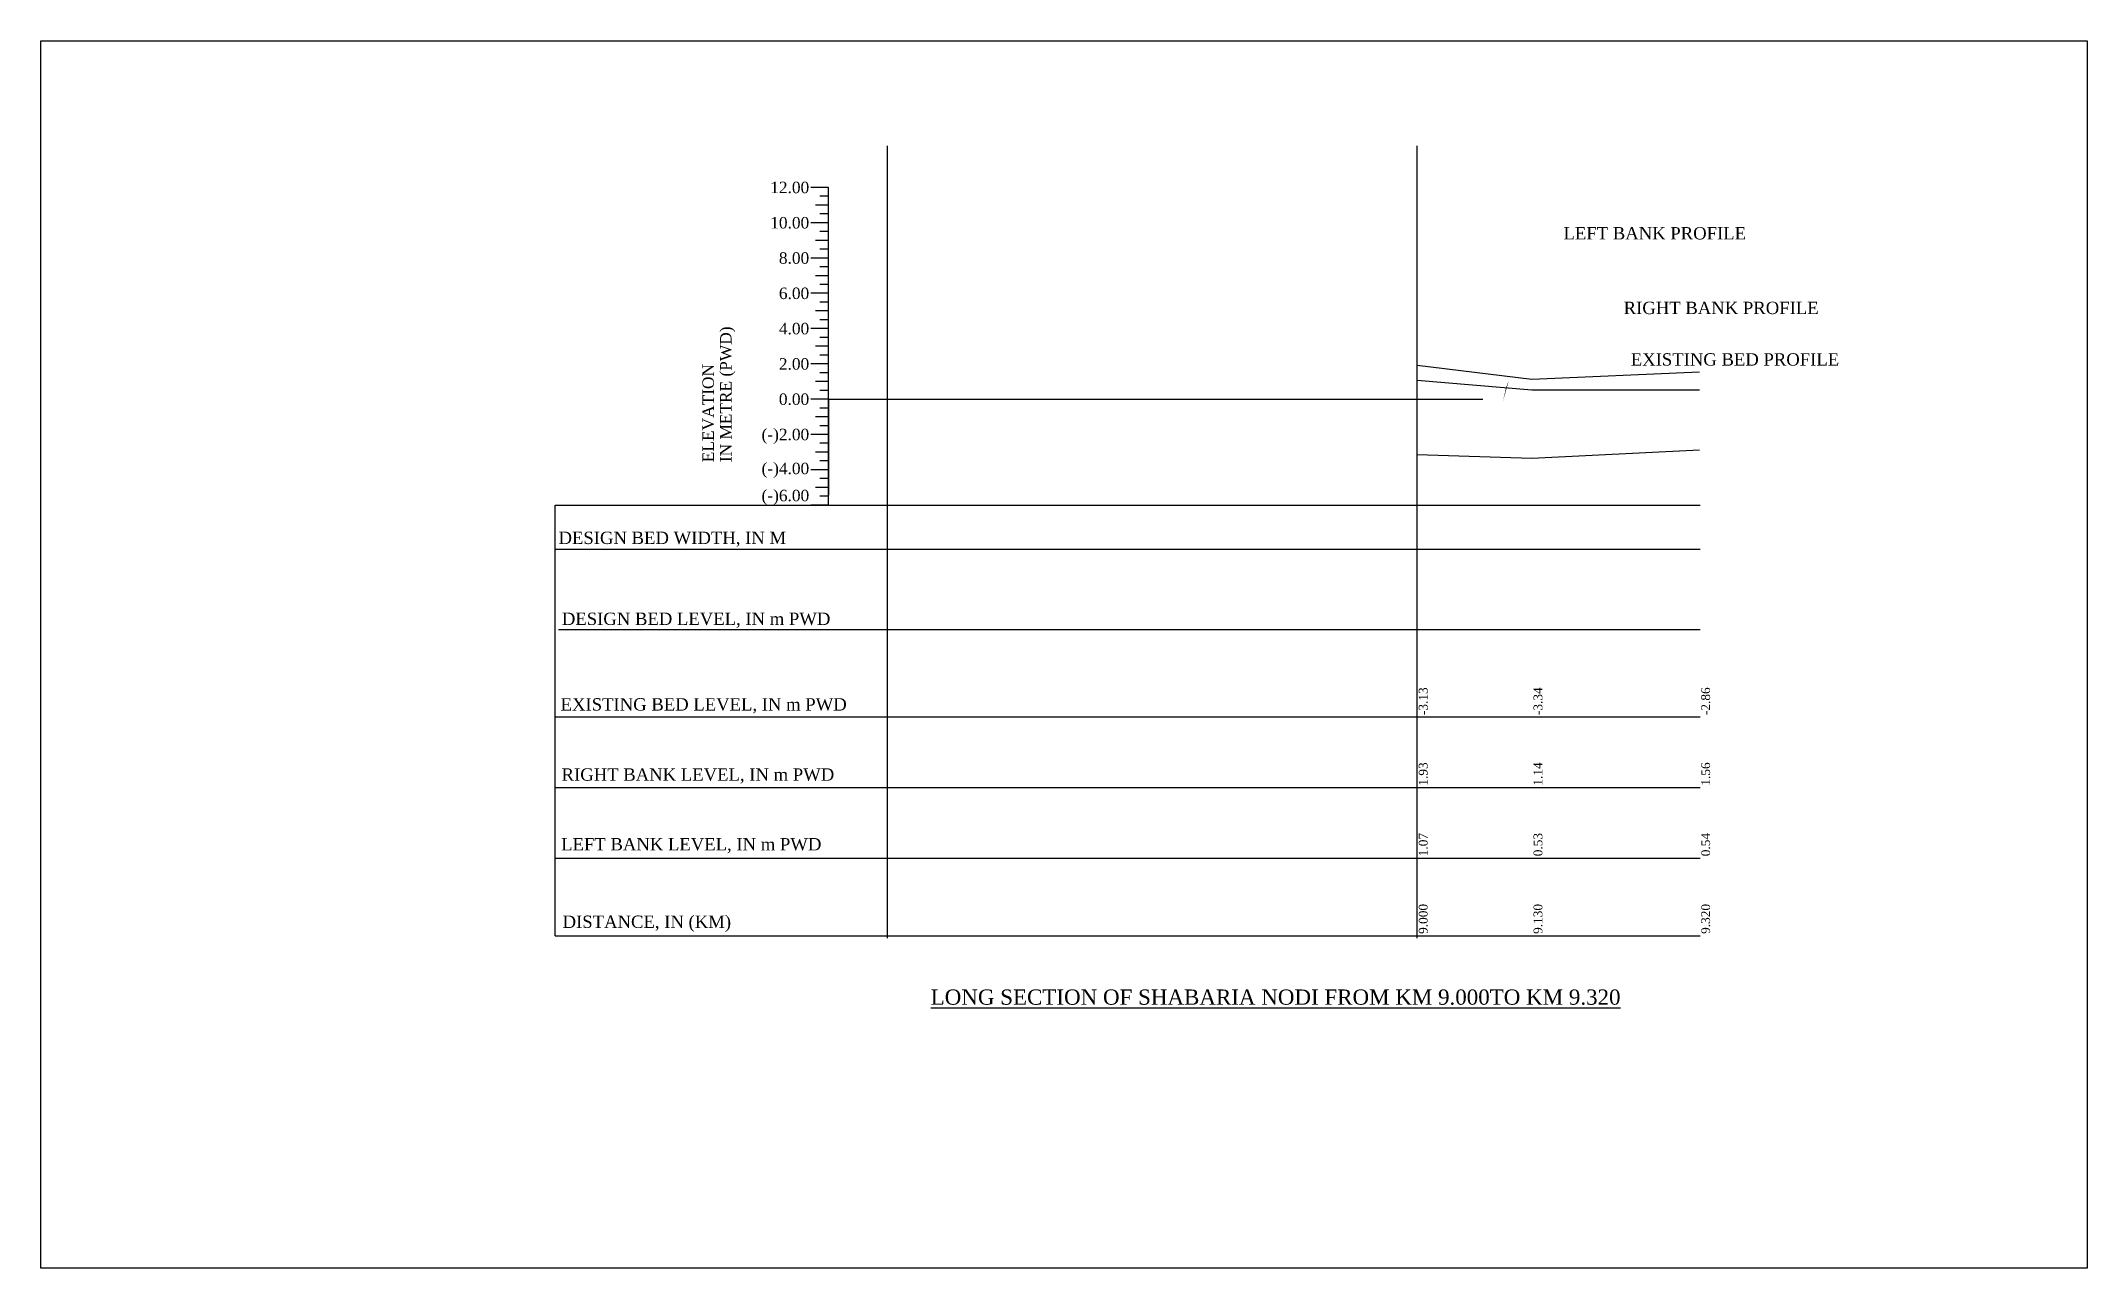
# Model space of a CAD drawing. Header units: metres. Extents: x -148477 to 168932, y -55673 to -2736.
# Drawn here: x -24375.9 to -24260, y -17144.2 to -17074.7 of the extents above; entities that cross this region are included whole.
import ezdxf
from ezdxf.enums import TextEntityAlignment as Align

# ---------------------------------------------------------------- set-up
doc = ezdxf.new("R2010")
doc.units = ezdxf.units.M
doc.styles.add('liza', font='times.ttf', dxfattribs={"height": 2})
doc.styles.get("Standard").update_dxf_attribs({"font": 'times.ttf'})

msp = doc.modelspace()

# ---------------------------------------------------------------- texts
at = {"color": 0, "lineweight": 30}
for s, p in [('12.00', (-24332.3522, -17083.2816)), ('10.00', (-24332.3522, -17085.2816)), ('8.00', (-24332.3522, -17087.2816)), ('6.00', (-24332.3522, -17089.2816)), ('4.00', (-24332.3522, -17091.2816)), ('2.00', (-24332.3522, -17093.2816)), ('0.00', (-24332.3522, -17095.2816)), ('(-)2.00', (-24332.3522, -17097.2816)), ('(-)4.00', (-24332.3522, -17099.2066)), ('(-)6.00', (-24332.3522, -17100.7409))]:
    msp.add_text(s, height=0.65, dxfattribs=at).set_placement(p, align=Align.RIGHT)
for s, p in [('IN METRE (PWD)', (-24336.7522, -17098.5266)), ('ELEVATION', (-24337.7522, -17098.5266))]:
    msp.add_text(s, height=0.65, rotation=90, dxfattribs=at).set_placement(p)
at = {"color": 2, "lineweight": 30, "insert": (-24289.6223, -17085.2035), "char_height": 0.7, "attachment_point": 1}
msp.add_mtext('LEFT BANK PROFILE', dxfattribs=at)
at = {"color": 6, "lineweight": 30, "insert": (-24286.2155, -17089.433), "char_height": 0.7, "attachment_point": 1}
msp.add_mtext('RIGHT BANK PROFILE', dxfattribs=at)
at = {"color": 4, "lineweight": 30, "insert": (-24285.8135, -17092.3529), "char_height": 0.7, "attachment_point": 1}
msp.add_mtext('EXISTING BED PROFILE', dxfattribs=at)
at = {"color": 0, "lineweight": 30, "char_height": 0.7, "attachment_point": 1}
for s, insert in [('DESIGN BED WIDTH, IN M', (-24346.5544, -17102.4625)), ('DESIGN BED LEVEL, IN m PWD', (-24346.3637, -17107.0509)), ('EXISTING BED LEVEL, IN m PWD', (-24346.4344, -17111.8994)), ('RIGHT BANK LEVEL, IN m PWD', (-24346.3795, -17115.8744)), ('LEFT BANK LEVEL, IN m PWD', (-24346.4023, -17119.8241)), ('DISTANCE, IN (KM)', (-24346.324, -17124.2172))]:
    msp.add_mtext(s, dxfattribs=dict(at, insert=insert))
at = {"color": 6, "linetype": 'Continuous', "lineweight": -3, "ltscale": 0.5, "char_height": 0.5, "width": 2.15, "attachment_point": 1, "rotation": 90, "style": 'liza'}
for s, insert in [('-3.13', (-24297.8218, -17112.8566)), ('-3.34', (-24291.3218, -17112.8566)), ('-2.86', (-24281.8218, -17112.8566)), ('1.93', (-24297.8218, -17116.8566)), ('1.14', (-24291.3218, -17116.8566)), ('1.56', (-24281.8218, -17116.8566)), ('1.07', (-24297.8218, -17120.8566)), ('0.53', (-24291.3218, -17120.8566)), ('0.54', (-24281.8218, -17120.8566)), ('9.000', (-24297.8218, -17125.2566)), ('9.130', (-24291.3218, -17125.2566)), ('9.320', (-24281.8218, -17125.2566))]:
    msp.add_mtext(s, dxfattribs=dict(at, insert=insert))
at = {"color": 0, "linetype": 'ByBlock', "lineweight": 30, "insert": (-24325.4712, -17128.4059), "char_height": 0.861585, "width": 43.932388, "attachment_point": 1}
msp.add_mtext('\\pi-861.6,l861.6,t3.705e+004;{\\LLONG SECTION OF SHABARIA NODI FROM KM 9.000TO KM 9.320}', dxfattribs=at)

# ---------------------------------------------------------------- linework, layer by layer
at = {"color": 6, "linetype": 'Continuous', "lineweight": -3, "ltscale": 0.5}
for p, q in [((-24327.9218, -17125.4917), (-24327.9218, -17080.6045)), ((-24297.9218, -17125.4917), (-24297.9218, -17080.6045)), ((-24331.2522, -17094.9566), (-24294.1918, -17094.9566))]:
    msp.add_line(p, q, dxfattribs=at)
at = {"color": 0, "lineweight": 30}
for p, q in [((-24331.2522, -17082.9566), (-24332.2522, -17082.9566)), ((-24331.2522, -17083.4566), (-24331.7522, -17083.4566)), ((-24331.2522, -17100.9566), (-24331.2522, -17082.9566)), ((-24331.2522, -17084.9566), (-24332.2522, -17084.9566)), ((-24331.2522, -17084.9566), (-24332.2522, -17084.9566)), ((-24331.2522, -17084.9566), (-24332.2522, -17084.9566)), ((-24331.2522, -17083.9566), (-24332.0022, -17083.9566)), ((-24331.2522, -17084.4566), (-24331.7522, -17084.4566)), ((-24331.2522, -17085.9566), (-24332.0022, -17085.9566)), ((-24331.2522, -17085.4566), (-24331.7522, -17085.4566)), ((-24331.2522, -17086.9566), (-24332.2522, -17086.9566)), ((-24331.2522, -17086.9566), (-24332.2522, -17086.9566)), ((-24331.2522, -17086.4566), (-24331.7522, -17086.4566)), ((-24331.2522, -17087.9566), (-24332.0022, -17087.9566)), ((-24331.2522, -17087.9566), (-24332.0022, -17087.9566)), ((-24331.2522, -17087.4566), (-24331.7522, -17087.4566)), ((-24331.2522, -17087.4566), (-24331.7522, -17087.4566)), ((-24331.2522, -17088.4566), (-24331.7522, -17088.4566)), ((-24331.2522, -17088.9566), (-24332.2522, -17088.9566)), ((-24331.2522, -17089.4566), (-24331.7522, -17089.4566)), ((-24331.2522, -17089.9566), (-24332.0022, -17089.9566)), ((-24331.2522, -17090.4566), (-24331.7522, -17090.4566)), ((-24331.2522, -17090.9566), (-24332.2522, -17090.9566)), ((-24331.2522, -17091.9566), (-24332.0022, -17091.9566)), ((-24331.2522, -17091.4566), (-24331.7522, -17091.4566)), ((-24331.2522, -17092.9566), (-24332.2522, -17092.9566)), ((-24331.2522, -17092.4566), (-24331.7522, -17092.4566)), ((-24331.2522, -17093.9566), (-24332.0022, -17093.9566)), ((-24331.2522, -17093.4566), (-24331.7522, -17093.4566)), ((-24331.2522, -17094.9566), (-24332.2522, -17094.9566)), ((-24331.2522, -17094.4566), (-24331.7522, -17094.4566)), ((-24331.2522, -17095.4566), (-24331.7522, -17095.4566)), ((-24331.2522, -17095.9566), (-24332.0022, -17095.9566)), ((-24331.2522, -17096.4566), (-24331.7522, -17096.4566)), ((-24331.2522, -17096.9566), (-24332.2522, -17096.9566)), ((-24331.2522, -17097.4566), (-24331.7522, -17097.4566)), ((-24331.2522, -17098.9566), (-24332.2522, -17098.9566)), ((-24331.2522, -17097.9566), (-24332.0022, -17097.9566)), ((-24331.2522, -17098.4566), (-24331.7522, -17098.4566)), ((-24331.2522, -17099.9566), (-24332.0022, -17099.9566)), ((-24331.2522, -17099.4566), (-24331.7522, -17099.4566)), ((-24346.7522, -17100.9566), (-24281.8777, -17100.9566)), ((-24331.2522, -17100.9566), (-24332.2522, -17100.9566)), ((-24331.2522, -17100.4566), (-24331.7522, -17100.4566)), ((-24346.7522, -17103.4512), (-24281.8777, -17103.4512)), ((-24346.5579, -17108.0037), (-24281.8777, -17108.0037)), ((-24346.7522, -17125.3566), (-24281.8777, -17125.3566))]:
    msp.add_line(p, q, dxfattribs=at)
at = {"lineweight": 30}
for p, q in [((-24331.2522, -17094.9566), (-24331.2522, -17100.3866)), ((-24346.7522, -17125.3566), (-24346.7522, -17100.9566)), ((-24346.7522, -17112.9566), (-24281.8777, -17112.9566)), ((-24346.7522, -17116.9566), (-24281.8777, -17116.9566)), ((-24346.7522, -17120.9566), (-24281.8777, -17120.9566))]:
    msp.add_line(p, q, dxfattribs=at)
at = {"color": 6, "linetype": 'Continuous', "lineweight": -3, "ltscale": 0.5}
msp.add_lwpolyline([(-24375.8742, -17074.6539), (-24259.9647, -17074.6539), (-24259.9647, -17144.193), (-24375.8742, -17144.193)], close=True, dxfattribs=at)
at = {"color": 2, "lineweight": 30}
msp.add_lwpolyline([(-24289.6872, -17085.5797, 0, 0, 0), (-24290.3922, -17085.5793, 0, 0, 0), (-24292.2956, -17092.3752, 0.2996, 0, 0), (-24292.8803, -17094.3023, 0, 0, 0)], format="xyseb", dxfattribs=at)
at = {"color": 6, "lineweight": 30}
msp.add_lwpolyline([(-24286.3947, -17089.8153, 0, 0, 0), (-24287.5509, -17089.8215, 0, 0, 0), (-24288.1705, -17092.8128, 0.2996, 0, 0), (-24288.3996, -17093.9481, 0, 0, 0)], format="xyseb", dxfattribs=at)
at = {"color": 0, "lineweight": 30}
msp.add_lwpolyline([(-24336.2522, -17098.6566, 0, 0, 0), (-24336.2522, -17090.9099, 0.2767, 0, 0), (-24336.2522, -17090.3566, 0, 0, 0)], format="xyseb", dxfattribs=at)
at = {"color": 6, "linetype": 'Continuous', "lineweight": -3, "ltscale": 0.5}
msp.add_lwpolyline([(-24297.9218, -17093.0266), (-24291.4218, -17093.8166), (-24281.9218, -17093.3966)], dxfattribs=at)
at = {"color": 4, "lineweight": 30}
msp.add_lwpolyline([(-24285.945, -17092.7683, 0, 0, 0), (-24286.817, -17092.7491, 0, 0, 0), (-24287.7926, -17096.8788, 0.2996, 0, 0), (-24288.0861, -17098.128, 0, 0, 0)], format="xyseb", dxfattribs=at)
at = {"color": 5, "linetype": 'Continuous', "lineweight": -3, "ltscale": 0.5}
msp.add_lwpolyline([(-24297.9218, -17093.8866), (-24291.4218, -17094.4266), (-24281.9218, -17094.4166)], dxfattribs=at)
at = {"color": 3, "linetype": 'Continuous', "lineweight": -3, "ltscale": 0.5}
msp.add_lwpolyline([(-24297.9218, -17098.0866), (-24291.4218, -17098.2966), (-24281.9218, -17097.8166)], dxfattribs=at)

msp.set_redraw_order([(e.dxf.handle, doc.entitydb.next_handle()) for e in msp.query("TEXT MTEXT ATTDEF DIMENSION ARC_DIMENSION")])  # texts and dimensions are drawn at this point

doc.saveas('drawing.dxf')
